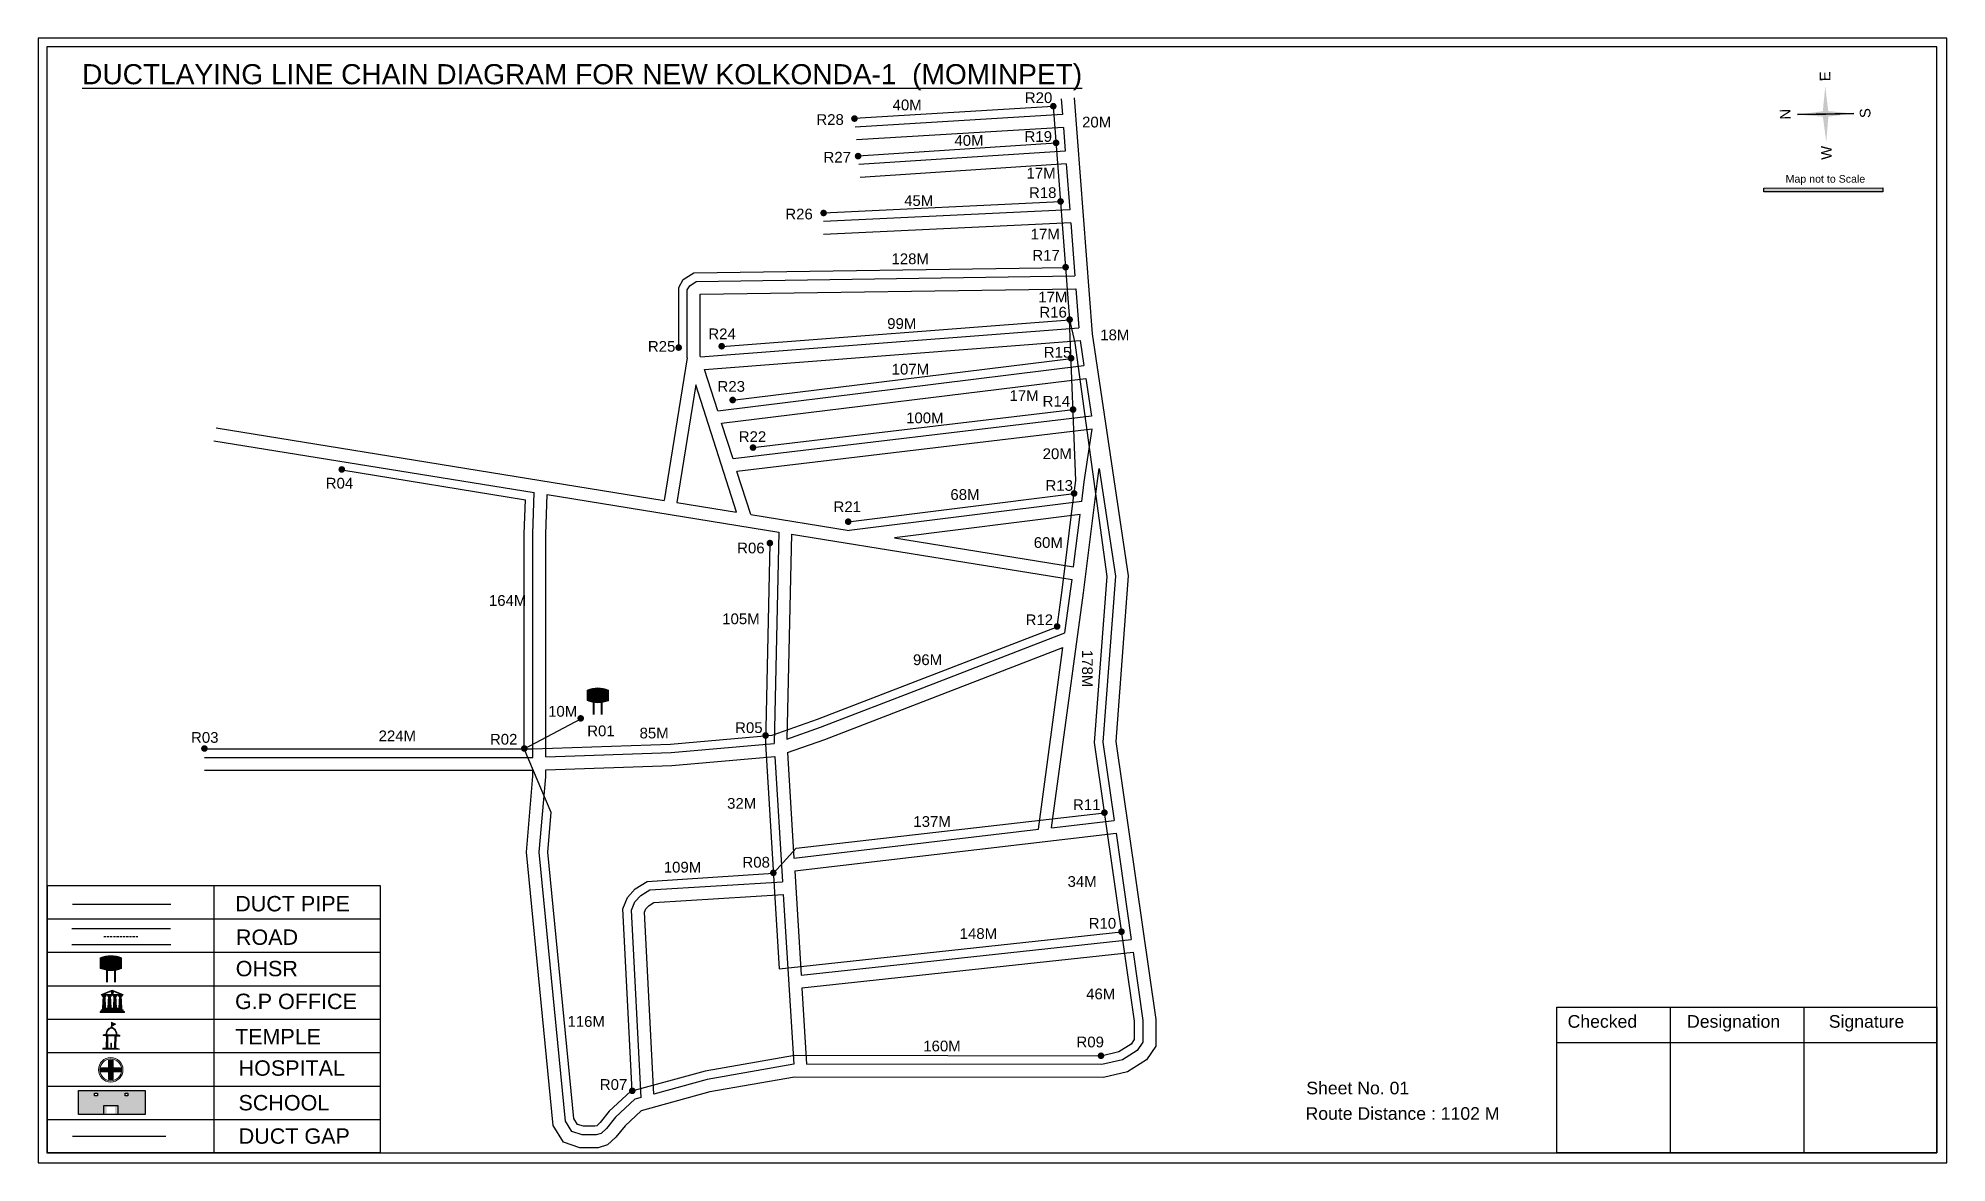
# Model space of a CAD drawing. Header units: inches. Extents: x 1245 to 5974, y 98 to 3110.
# Drawn here: x 2942 to 3832, y 2585 to 3110 of the extents above; entities that cross this region are included whole.
import ezdxf

# ---------------------------------------------------------------- set-up
doc = ezdxf.new("R2010")
doc.units = ezdxf.units.IN
doc.header["$MEASUREMENT"] = 0
doc.linetypes.add('DASHEDX2', pattern=[1.5, 1, -0.5])
for name, color, linetype in [('LANDMARK', 7, 'Continuous'), ('OHT', 7, 'Continuous'), ('pipe', 5, 'Continuous')]:
    doc.layers.add(name, color=color, linetype=linetype)
doc.styles.get("Standard").update_dxf_attribs({"font": 'arial.ttf'})

msp = doc.modelspace()

# ---------------------------------------------------------------- texts
at = {"color": 242, "true_color": 0xcd2027}
msp.add_text('%%UDUCTLAYING LINE CHAIN DIAGRAM FOR NEW KOLKONDA-1  (MOMINPET)', height=9.375, dxfattribs=at).set_placement((2962.11, 3088.09))
for s, height, rotation, p in [('E', 4.95, 91.00631, (3777.47, 3089.49)), ('N', 4.95, 91.00631, (3758.88, 3071.64)), ('S', 4.95, 91.00631, (3796.17, 3072.38)), ('W', 4.95, 91.00631, (3778.11, 3052.89)), ('178M', 5, 270, (3428.43, 2824.31))]:
    msp.add_text(s, height=height, rotation=rotation).set_placement(p)
for s, height, p in [('40M', 5, (3340.08, 3075.94)), ('R20', 5, (3401.76, 3079.33)), ('R28', 5, (3304.54, 3069.13)), ('20M', 5, (3428.46, 3067.94)), ('40M', 5, (3368.93, 3059.38)), ('R19', 5, (3401.62, 3061.23)), ('R27', 5, (3307.87, 3051.56)), ('17M', 5, (3402.56, 3044.12)), ('Map not to Scale', 3.5424, (3756.56, 3042.2)), ('45M', 5, (3345.48, 3031.35)), ('R18', 5, (3403.7, 3035.04)), ('R26', 5, (3290.05, 3025.06)), ('17M', 5, (3404.49, 3015.69)), ('128M', 5, (3339.57, 3004.18)), ('R17', 5, (3405.24, 3005.81)), ('17M', 5, (3408.03, 2986.34)), ('R16', 5, (3408.55, 2979.29)), ('R24', 5, (3254.15, 2969.18)), ('99M', 5, (3337.58, 2973.98)), ('18M', 5, (3436.93, 2968.7)), ('R25', 5, (3225.97, 2963.34)), ('R15', 5, (3410.61, 2960.6)), ('107M', 5, (3339.66, 2952.71)), ('R23', 5, (3258.43, 2944.67)), ('17M', 5, (3394.61, 2940.37)), ('R14', 5, (3410.04, 2937.76)), ('100M', 5, (3346.39, 2930)), ('R22', 5, (3268.33, 2921.25)), ('20M', 5, (3410.06, 2913.28)), ('R04', 5, (3075.72, 2899.54)), ('R13', 5, (3411.41, 2898.48)), ('R21', 5, (3312.54, 2888.53)), ('68M', 5, (3367.04, 2894.25)), ('60M', 5, (3405.92, 2871.85)), ('R06', 5, (3267.6, 2869.31)), ('164M', 5, (3151.83, 2844.83)), ('105M', 5, (3260.63, 2836.28)), ('R12', 5, (3402.12, 2835.83)), ('96M', 5, (3349.61, 2817.2)), ('10M', 5, (3179.43, 2793.14)), ('224M', 5, (3100.37, 2781.7)), ('R01', 5, (3197.67, 2784.02)), ('85M', 5, (3222.08, 2783.01)), ('R05', 5, (3266.65, 2785.52)), ('R03', 5, (3012.9, 2780.96)), ('R02', 5, (3152.3, 2780.11)), ('32M', 5, (3262.91, 2750.2)), ('R11', 5, (3424.2, 2749.6)), ('137M', 5, (3349.77, 2741.76)), ('109M', 5, (3233.37, 2720.45)), ('R08', 5, (3270.06, 2722.76)), ('34M', 5, (3421.69, 2713.77)), ('DUCT PIPE', 7.178, (3033.53, 2702.35)), ('R10', 5, (3431.54, 2694.28)), ('ROAD ', 7.178, (3033.84, 2686.74)), ('148M', 5, (3371.36, 2689.5)), ('OHSR', 7.178, (3033.74, 2672.08)), ('G.P OFFICE', 7.178, (3033.42, 2656.79)), ('46M', 5, (3430.36, 2661.35)), ('116M', 5, (3188.45, 2648.51)), ('Checked', 5.886, (3654.89, 2648.08)), ('Designation', 5.886, (3710.59, 2648.08)), ('Signature', 5.886, (3776.69, 2648.08)), ('TEMPLE', 7.178, (3033.41, 2640.38)), ('R09', 5, (3425.84, 2638.93)), ('160M', 5, (3354.38, 2637.06)), ('HOSPITAL', 7.178, (3035.09, 2625.69)), ('R07', 5, (3203.54, 2619.11)), ('Sheet No. 01', 5.886, (3533.03, 2617.02)), ('SCHOOL', 7.178, (3035.03, 2609.53)), ('Route Distance : 1102 M', 5.886, (3532.66, 2605.15)), ('DUCT GAP', 7.178, (3035.14, 2593.97))]:
    msp.add_text(s, height=height).set_placement(p)

# ---------------------------------------------------------------- blocks, each defined once
blk = doc.blocks.new('OHT')
at = {"linetype": 'Continuous', "lineweight": 0, "true_color": 0x0ffffc}
blk.add_hatch(color=4, dxfattribs=at).paths.add_polyline_path([(0.012, 1), (0, 1, 0.101323), (-0.4, 0.916), (-0.4, 0.525, 0.194075), (0.399, 0.521), (0.399, 0.921, 0.097877)])
at = {"color": 4, "linetype": 'Continuous', "lineweight": 0, "true_color": 0x0ffffc, "flags": 128}
for points in [[(-0.4, 0.525), (-0.4, 0.916)], [(0.399, 0.521), (0.399, 0.921)]]:
    blk.add_lwpolyline(points, dxfattribs=at)
at = {"color": 4, "linetype": 'Continuous', "lineweight": 0, "true_color": 0x0ffffc, "const_width": 0.075, "flags": 128}
for points in [[(-0.15, 0), (-0.15, 0.475)], [(0.15, 0), (0.15, 0.473)]]:
    blk.add_lwpolyline(points, dxfattribs=at)
at = {"color": 4, "linetype": 'Continuous', "lineweight": 0, "true_color": 0x0ffffc}
for centre, radius, start, end in [((0.006, -0.019), 1.019, 67.31091, 113.47108), ((0.004, 1.513), 1.068, 247.76824, 291.70073)]:
    blk.add_arc(centre, radius, start, end, dxfattribs=at)
blk = doc.blocks.new('Government_Office')
at = {"linetype": 'Continuous', "lineweight": 0, "true_color": 0xff0000}
h = blk.add_hatch(color=1, dxfattribs=at)
h.paths.add_polyline_path([(0.44, 0.72), (0.45, 0.75), (0, 0.93), (-0.45, 0.75), (-0.44, 0.72)])
h.paths.add_polyline_path([(0.355, 0.75), (-0.355, 0.75), (0, 0.9)], flags=16)
h.paths.add_polyline_path([(0, 0.778, -1), (0, 0.872, -1)], flags=0)
h = blk.add_hatch(color=1, dxfattribs=at)
edge = h.paths.add_edge_path()
edge.add_arc((0, 0.825), 0.0467, 90, 270)
edge.add_arc((0, 0.825), 0.0467, 270, 450)
for points in [[(-0.5, 0.05), (0.5, 0.05), (0.5, 0), (-0.5, 0)], [(-0.45, 0.075), (-0.45, 0.12), (0.45, 0.12), (0.45, 0.075)], [(-0.4, 0.14), (-0.4, 0.18), (0.4, 0.18), (0.4, 0.14)]]:
    blk.add_hatch(color=1, dxfattribs=at).paths.add_polyline_path(points)
h = blk.add_hatch(color=1, dxfattribs=at)
edge = h.paths.add_edge_path()
edge.add_line((-0.27, 0.195), (-0.295, 0.675))
edge.add_line((-0.295, 0.675), (-0.29, 0.675))
edge.add_arc((-0.278, 0.688), 0.0176, 225.30401, 441.56588)
edge.add_line((-0.275, 0.705), (-0.395, 0.705))
edge.add_arc((-0.392, 0.688), 0.0176, 98.43412, 314.69599)
edge.add_line((-0.38, 0.675), (-0.375, 0.675))
edge.add_line((-0.375, 0.675), (-0.4, 0.195))
edge.add_line((-0.4, 0.195), (-0.27, 0.195))
h = blk.add_hatch(color=1, dxfattribs=at)
edge = h.paths.add_edge_path()
edge.add_line((-0.047, 0.195), (-0.072, 0.675))
edge.add_line((-0.072, 0.675), (-0.067, 0.675))
edge.add_arc((-0.054, 0.688), 0.0176, 225.30401, 441.56588)
edge.add_line((-0.052, 0.705), (-0.172, 0.705))
edge.add_arc((-0.169, 0.688), 0.0176, 98.43412, 314.69599)
edge.add_line((-0.157, 0.675), (-0.152, 0.675))
edge.add_line((-0.152, 0.675), (-0.177, 0.195))
edge.add_line((-0.177, 0.195), (-0.047, 0.195))
h = blk.add_hatch(color=1, dxfattribs=at)
edge = h.paths.add_edge_path()
edge.add_line((0.177, 0.195), (0.152, 0.675))
edge.add_line((0.152, 0.675), (0.157, 0.675))
edge.add_arc((0.169, 0.688), 0.0176, 225.30401, 441.56588)
edge.add_line((0.172, 0.705), (0.052, 0.705))
edge.add_arc((0.054, 0.688), 0.0176, 98.43412, 314.69599)
edge.add_line((0.067, 0.675), (0.072, 0.675))
edge.add_line((0.072, 0.675), (0.047, 0.195))
edge.add_line((0.047, 0.195), (0.177, 0.195))
h = blk.add_hatch(color=1, dxfattribs=at)
edge = h.paths.add_edge_path()
edge.add_line((0.4, 0.195), (0.375, 0.675))
edge.add_line((0.375, 0.675), (0.38, 0.675))
edge.add_arc((0.392, 0.688), 0.0176, 225.30401, 441.56588)
edge.add_line((0.395, 0.705), (0.275, 0.705))
edge.add_arc((0.278, 0.688), 0.0176, 98.43412, 314.69599)
edge.add_line((0.29, 0.675), (0.295, 0.675))
edge.add_line((0.295, 0.675), (0.27, 0.195))
edge.add_line((0.27, 0.195), (0.4, 0.195))
at = {"color": 1, "linetype": 'Continuous', "lineweight": 0, "true_color": 0xff0000, "flags": 128}
for points in [[(-0.45, 0.75), (-0.44, 0.72), (0.44, 0.72), (0.45, 0.75), (0, 0.93)], [(-0.355, 0.75), (0.355, 0.75), (0, 0.9)], [(-0.5, 0.05), (0.5, 0.05), (0.5, 0), (-0.5, 0)], [(-0.45, 0.075), (-0.45, 0.12), (0.45, 0.12), (0.45, 0.075)], [(-0.4, 0.14), (-0.4, 0.18), (0.4, 0.18), (0.4, 0.14)]]:
    blk.add_lwpolyline(points, close=True, dxfattribs=at)
for points in [[(0, 0.872, 1), (0, 0.778, 1)], [(-0.27, 0.195), (-0.295, 0.675), (-0.29, 0.675, 1.379694), (-0.275, 0.705), (-0.395, 0.705, 1.379694), (-0.38, 0.675), (-0.375, 0.675), (-0.4, 0.195)], [(-0.047, 0.195), (-0.072, 0.675), (-0.067, 0.675, 1.379694), (-0.052, 0.705), (-0.172, 0.705, 1.379694), (-0.157, 0.675), (-0.152, 0.675), (-0.177, 0.195)], [(0.177, 0.195), (0.152, 0.675), (0.157, 0.675, 1.379694), (0.172, 0.705), (0.052, 0.705, 1.379694), (0.067, 0.675), (0.072, 0.675), (0.047, 0.195)], [(0.4, 0.195), (0.375, 0.675), (0.38, 0.675, 1.379694), (0.395, 0.705), (0.275, 0.705, 1.379694), (0.29, 0.675), (0.295, 0.675), (0.27, 0.195)]]:
    blk.add_lwpolyline(points, format="xyb", close=True, dxfattribs=at)
blk = doc.blocks.new('Temple')
at = {"linetype": 'Continuous', "lineweight": 0, "true_color": 0xff0000}
h = blk.add_hatch(color=1, dxfattribs=at)
edge = h.paths.add_edge_path()
edge.add_line((0.175, 0.49), (0.225, 0.49))
edge.add_line((0.225, 0.49), (0.225, 0.497))
edge.add_line((0.225, 0.497), (0.307, 0.497))
edge.add_line((0.307, 0.497), (0.307, 0.533))
edge.add_line((0.307, 0.533), (0.257, 0.533))
edge.add_line((0.257, 0.533), (0.257, 0.54))
edge.add_line((0.257, 0.54), (0.2, 0.54))
edge.add_spline(control_points=[(0.2, 0.54), (0.2, 0.589), (0.19, 0.638), (0.142, 0.743), (0.092, 0.79), (0.027, 0.805), (0.02, 0.806), (0.012, 0.806)], knot_values=[4.712389, 4.712389, 4.712389, 4.712389, 5.278166, 5.278166, 6.117402, 6.117402, 6.223801, 6.223801, 6.223801, 6.223801], degree=3, periodic=0)
edge.add_line((0.012, 0.806), (0.012, 0.79))
edge.add_line((0.012, 0.79), (-0.012, 0.79))
edge.add_line((-0.012, 0.79), (-0.012, 0.806))
edge.add_spline(control_points=[(-0.012, 0.806), (-0.055, 0.802), (-0.096, 0.781), (-0.171, 0.699), (-0.197, 0.628), (-0.2, 0.55), (-0.2, 0.545), (-0.2, 0.54)], knot_values=[6.343965, 6.343965, 6.343965, 6.343965, 6.956638, 6.956638, 7.795874, 7.795874, 7.853982, 7.853982, 7.853982, 7.853982], degree=3, periodic=0)
edge.add_line((-0.2, 0.54), (-0.257, 0.54))
edge.add_line((-0.257, 0.54), (-0.257, 0.533))
edge.add_line((-0.257, 0.533), (-0.307, 0.533))
edge.add_line((-0.307, 0.533), (-0.307, 0.497))
edge.add_line((-0.307, 0.497), (-0.225, 0.497))
edge.add_line((-0.225, 0.497), (-0.225, 0.49))
edge.add_line((-0.225, 0.49), (-0.175, 0.49))
edge.add_line((-0.175, 0.49), (-0.175, 0.07))
edge.add_arc((-0.205, 0.07), 0.03, -90, 0, ccw=False)
edge.add_line((-0.205, 0.04), (-0.257, 0.04))
edge.add_line((-0.257, 0.04), (-0.257, 0.033))
edge.add_line((-0.257, 0.033), (-0.307, 0.033))
edge.add_line((-0.307, 0.033), (-0.307, 0))
edge.add_line((-0.307, 0), (0.307, 0))
edge.add_line((0.307, 0), (0.307, 0.033))
edge.add_line((0.307, 0.033), (0.257, 0.033))
edge.add_line((0.257, 0.033), (0.257, 0.04))
edge.add_line((0.257, 0.04), (0.205, 0.04))
edge.add_arc((0.205, 0.07), 0.03, 180, 270, ccw=False)
edge.add_line((0.175, 0.07), (0.175, 0.49))
h.paths.add_polyline_path([(0.125, 0.07, -0.414214), (0.095, 0.04), (0.05, 0.04), (0.05, 0.033), (-0.05, 0.033), (-0.05, 0.04), (-0.095, 0.04, -0.414214), (-0.125, 0.07), (-0.125, 0.497), (0.125, 0.497)], flags=16)
edge = h.paths.add_edge_path(flags=16)
edge.add_ellipse((0, 0.54), major_axis=(0, 0.242), ratio=0.722808, start_angle=270, end_angle=450, ccw=False)
edge.add_line((0.175, 0.54), (-0.175, 0.54))
h.paths.add_polyline_path([(0.012, 0.23), (0.012, 0.07), (-0.012, 0.07), (-0.012, 0.23)], flags=0)
h = blk.add_hatch(color=1, dxfattribs=at)
edge = h.paths.add_edge_path()
edge.add_line((0.012, 0.857), (0, 0.85))
edge.add_line((0, 0.85), (-0.003, 0.925))
edge.add_line((-0.003, 0.925), (-0.012, 0.925))
edge.add_line((-0.012, 0.925), (-0.012, 0.806))
edge.add_spline(control_points=[(-0.012, 0.806), (-0.004, 0.807), (0.004, 0.807), (0.012, 0.806)], knot_values=[6.223801, 6.223801, 6.223801, 6.223801, 6.343965, 6.343965, 6.343965, 6.343965], degree=3, periodic=0)
edge.add_line((0.012, 0.806), (0.012, 0.857))
h = blk.add_hatch(color=1, dxfattribs=at)
edge = h.paths.add_edge_path()
edge.add_line((0.012, 0.79), (0.012, 0.806))
edge.add_spline(control_points=[(0.012, 0.806), (0.004, 0.807), (-0.004, 0.807), (-0.012, 0.806)], knot_values=[6.223801, 6.223801, 6.223801, 6.223801, 6.343965, 6.343965, 6.343965, 6.343965], degree=3, periodic=0)
edge.add_line((-0.012, 0.806), (-0.012, 0.79))
edge.add_line((-0.012, 0.79), (0.012, 0.79))
at = {"linetype": 'Continuous', "lineweight": 0, "true_color": 0xe66000}
blk.add_hatch(color=32, dxfattribs=at).paths.add_polyline_path([(-0.006, 1), (0.147, 0.931), (0, 0.85)])
at = {"color": 1, "linetype": 'Continuous', "lineweight": 0, "true_color": 0xff0000, "flags": 128}
for points in [[(0.012, 0.925), (-0.012, 0.925), (-0.012, 0.79), (0.012, 0.79)], [(0.012, 0.23), (-0.012, 0.23), (-0.012, 0.07), (0.012, 0.07)]]:
    blk.add_lwpolyline(points, close=True, dxfattribs=at)
at = {"color": 32, "linetype": 'Continuous', "lineweight": 0, "true_color": 0xe66000, "flags": 128}
blk.add_lwpolyline([(-0.006, 1), (0.147, 0.931), (0, 0.85), (-0.006, 1)], dxfattribs=at)
at = {"color": 1, "linetype": 'Continuous', "lineweight": 0, "true_color": 0xff0000, "flags": 128}
blk.add_lwpolyline([(0.2, 0.54), (0.257, 0.54), (0.257, 0.533), (0.307, 0.533), (0.307, 0.497), (0.225, 0.497), (0.225, 0.49), (0.175, 0.49), (0.175, 0.07, 0.414214), (0.205, 0.04), (0.257, 0.04), (0.257, 0.033), (0.307, 0.033), (0.307, 0), (-0.307, 0), (-0.307, 0.033), (-0.257, 0.033), (-0.257, 0.04), (-0.205, 0.04, 0.414214), (-0.175, 0.07), (-0.175, 0.49), (-0.225, 0.49), (-0.225, 0.497), (-0.307, 0.497), (-0.307, 0.533), (-0.257, 0.533), (-0.257, 0.54), (-0.2, 0.54)], format="xyb", dxfattribs=at)
blk.add_lwpolyline([(-0.175, 0.54), (0.175, 0.54)], dxfattribs=at)
blk.add_lwpolyline([(0.125, 0.497), (0.125, 0.07, -0.414214), (0.095, 0.04), (0.05, 0.04), (0.05, 0.033), (-0.05, 0.033), (-0.05, 0.04), (-0.095, 0.04, -0.414214), (-0.125, 0.07), (-0.125, 0.497)], format="xyb", close=True, dxfattribs=at)
at = {"color": 1, "linetype": 'Continuous', "lineweight": 0, "true_color": 0xff0000}
blk.add_ellipse((0, 0.54), major_axis=(0, 0.242), ratio=0.722808, start_param=4.712389, end_param=7.853982, dxfattribs=at)
blk.add_open_spline([(0.2, 0.54), (0.2, 0.589), (0.19, 0.638), (0.142, 0.743), (0.092, 0.79), (-0.023, 0.816), (-0.085, 0.794), (-0.171, 0.699), (-0.197, 0.628), (-0.2, 0.55), (-0.2, 0.545), (-0.2, 0.54)], degree=3, knots=[4.712389, 4.712389, 4.712389, 4.712389, 5.278166, 5.278166, 6.117402, 6.117402, 6.956638, 6.956638, 7.795874, 7.795874, 7.853982, 7.853982, 7.853982, 7.853982], dxfattribs=at)
blk = doc.blocks.new('*U14')
at = {"color": 0, "linetype": 'DASHEDX2', "transparency": 16777216}
blk.add_line((-8.22, 0), (8.01, 0), dxfattribs=at)
blk = doc.blocks.new('Hospital')
at = {"linetype": 'Continuous', "lineweight": 0, "true_color": 0x000000}
h = blk.add_hatch(color=18, dxfattribs=at)
h.paths.add_polyline_path([(-0.5, 0, 1), (0.5, 0, 1)])
h.paths.add_polyline_path([(0.446, 0, -1), (-0.446, 0, -1)], flags=16)
at = {"linetype": 'Continuous', "true_color": 0xff0000}
blk.add_hatch(color=1, dxfattribs=at).paths.add_polyline_path([(-0.394, 0.08), (-0.08, 0.08), (-0.08, 0.394), (0.08, 0.394), (0.08, 0.08), (0.394, 0.08), (0.394, -0.08), (0.08, -0.08), (0.08, -0.394), (-0.08, -0.394), (-0.08, -0.08), (-0.394, -0.08)])
at = {"color": 1, "linetype": 'Continuous', "true_color": 0xff0000, "flags": 128}
blk.add_lwpolyline([(-0.394, 0.08), (-0.08, 0.08), (-0.08, 0.394), (0.08, 0.394), (0.08, 0.08), (0.394, 0.08), (0.394, -0.08), (0.08, -0.08), (0.08, -0.394), (-0.08, -0.394), (-0.08, -0.08), (-0.394, -0.08)], close=True, dxfattribs=at)
at = {"color": 18, "linetype": 'Continuous', "lineweight": 0, "true_color": 0x000000}
for radius in [0.5, 0.446]:
    blk.add_circle((0, 0), radius, dxfattribs=at)

# ---------------------------------------------------------------- hatches: boundary and pattern name
at = {"ltscale": 0.5}
h = msp.add_hatch(color=5, dxfattribs=at)
h.dxf.hatch_style = 1
h.paths.add_polyline_path([(3323.85, 3072.06, 1), (3320.74, 3072.06, 1)])
h = msp.add_hatch(color=5, dxfattribs=at)
h.dxf.hatch_style = 1
h.paths.add_polyline_path([(3416.59, 3077.85, 1), (3413.48, 3077.85, 1)])
h = msp.add_hatch(color=5, dxfattribs=at)
h.dxf.hatch_style = 1
h.paths.add_polyline_path([(3417.9, 3060.76, 1), (3414.78, 3060.76, 1)])
h = msp.add_hatch(color=5, dxfattribs=at)
h.dxf.hatch_style = 1
h.paths.add_polyline_path([(3325.56, 3054.58, 1), (3322.45, 3054.58, 1)])
at = {"true_color": 0x0093dd}
h = msp.add_hatch(color=142, dxfattribs=at)
h.dxf.hatch_style = 1
h.paths.add_polyline_path([(3746.38, 3039.69), (3746.38, 3037.85), (3801.89, 3037.97), (3801.89, 3039.82)])
at = {"ltscale": 0.5}
h = msp.add_hatch(color=5, dxfattribs=at)
h.dxf.hatch_style = 1
h.paths.add_polyline_path([(3309.47, 3028.04, 1), (3306.36, 3028.04, 1)])
h = msp.add_hatch(color=5, dxfattribs=at)
h.dxf.hatch_style = 1
h.paths.add_polyline_path([(3419.99, 3033.44, 1), (3416.87, 3033.44, 1)])
h = msp.add_hatch(color=5, dxfattribs=at)
h.dxf.hatch_style = 1
h.paths.add_polyline_path([(3422.34, 3002.76, 1), (3419.22, 3002.76, 1)])
h = msp.add_hatch(color=5, dxfattribs=at)
h.dxf.hatch_style = 1
h.paths.add_polyline_path([(3424.21, 2978.33, 1), (3421.09, 2978.33, 1)])
h = msp.add_hatch(color=5, dxfattribs=at)
h.dxf.hatch_style = 1
h.paths.add_polyline_path([(3241.88, 2965.28, 1), (3238.77, 2965.28, 1)])
h = msp.add_hatch(color=5, dxfattribs=at)
h.dxf.hatch_style = 1
h.paths.add_polyline_path([(3261.94, 2965.91, 1), (3258.83, 2965.91, 1)])
h = msp.add_hatch(color=5, dxfattribs=at)
h.dxf.hatch_style = 1
h.paths.add_polyline_path([(3424.9, 2960.3, 1), (3421.78, 2960.3, 1)])
h = msp.add_hatch(color=5, dxfattribs=at)
h.dxf.hatch_style = 1
h.paths.add_polyline_path([(3267.06, 2940.83, 1), (3263.94, 2940.83, 1)])
h = msp.add_hatch(color=5, dxfattribs=at)
h.dxf.hatch_style = 1
h.paths.add_polyline_path([(3425.81, 2936.39, 1), (3422.69, 2936.39, 1)])
h = msp.add_hatch(color=5, dxfattribs=at)
h.dxf.hatch_style = 1
h.paths.add_polyline_path([(3276.54, 2918.65, 1), (3273.42, 2918.65, 1)])
h = msp.add_hatch(color=5, dxfattribs=at)
h.dxf.hatch_style = 1
h.paths.add_polyline_path([(3084.76, 2908.44, 1), (3081.64, 2908.44, 1)])
h = msp.add_hatch(color=5, dxfattribs=at)
h.dxf.hatch_style = 1
h.paths.add_polyline_path([(3426.3, 2897.26, 1), (3423.18, 2897.26, 1)])
h = msp.add_hatch(color=5, dxfattribs=at)
h.dxf.hatch_style = 1
h.paths.add_polyline_path([(3320.95, 2884.08, 1), (3317.83, 2884.08, 1)])
h = msp.add_hatch(color=5, dxfattribs=at)
h.dxf.hatch_style = 1
h.paths.add_polyline_path([(3284.4, 2874.1, 1), (3281.29, 2874.1, 1)])
h = msp.add_hatch(color=5, dxfattribs=at)
h.dxf.hatch_style = 1
h.paths.add_polyline_path([(3418.38, 2835.22, 1), (3415.26, 2835.22, 1)])
h = msp.add_hatch(color=5, dxfattribs=at)
h.dxf.hatch_style = 1
h.paths.add_polyline_path([(3196.19, 2792.35, 1), (3193.08, 2792.35, 1)])
h = msp.add_hatch(color=5, dxfattribs=at)
h.dxf.hatch_style = 1
h.paths.add_polyline_path([(3020.7, 2778.3, 1), (3017.59, 2778.3, 1)])
h = msp.add_hatch(color=5, dxfattribs=at)
h.dxf.hatch_style = 1
h.paths.add_polyline_path([(3169.88, 2778.3, 1), (3166.76, 2778.3, 1)])
h = msp.add_hatch(color=5, dxfattribs=at)
h.dxf.hatch_style = 1
h.paths.add_polyline_path([(3282.42, 2784.39, 1), (3279.3, 2784.39, 1)])
h = msp.add_hatch(color=5, dxfattribs=at)
h.dxf.hatch_style = 1
h.paths.add_polyline_path([(3440.44, 2748.39, 1), (3437.32, 2748.39, 1)])
h = msp.add_hatch(color=5, dxfattribs=at)
h.dxf.hatch_style = 1
h.paths.add_polyline_path([(3286.03, 2720.31, 1), (3282.92, 2720.31, 1)])
h = msp.add_hatch(color=5, dxfattribs=at)
h.dxf.hatch_style = 1
h.paths.add_polyline_path([(3448.4, 2692.87, 1), (3445.28, 2692.87, 1)])
h = msp.add_hatch(color=5, dxfattribs=at)
h.dxf.hatch_style = 1
h.paths.add_polyline_path([(3438.85, 2635.01, 1), (3435.73, 2635.01, 1)])
at = {"true_color": 0xc8c92d}
h = msp.add_hatch(color=52, dxfattribs=at)
h.dxf.hatch_style = 1
h.paths.add_polyline_path([(2966.57, 2618.76), (2960.41, 2618.76), (2960.41, 2607.67), (2966.57, 2607.67)])
h.paths.add_polyline_path([(2991.42, 2618.76), (2985.25, 2618.76), (2985.25, 2607.67), (2991.42, 2607.67)])
at = {"true_color": 0x293189}
h = msp.add_hatch(color=177, dxfattribs=at)
h.dxf.hatch_style = 1
h.paths.add_polyline_path([(2985.25, 2618.76), (2966.57, 2618.76), (2966.57, 2607.67), (2973.58, 2607.67), (2973.58, 2611.31), (2977.44, 2611.31), (2977.44, 2607.67), (2985.25, 2607.67)])
h.paths.add_polyline_path([(2969.24, 2616.29), (2967.87, 2616.29), (2967.87, 2617.56), (2969.24, 2617.56)], flags=16)
h.paths.add_polyline_path([(2982.12, 2616.29), (2982.12, 2617.56), (2983.49, 2617.56), (2983.49, 2616.29)], flags=16)
at = {"ltscale": 0.5}
h = msp.add_hatch(color=5, dxfattribs=at)
h.dxf.hatch_style = 1
h.paths.add_polyline_path([(3220.25, 2618.67, 1), (3217.14, 2618.67, 1)])

# ---------------------------------------------------------------- linework, layer by layer
for p, q in [((3788.45, 3074.4), (3762.15, 3073.94)), ((3762.15, 3073.94), (3788.45, 3074.4)), ((3788.45, 3074.4), (3762.15, 3073.94)), ((3775.32, 3074.17), (3788.45, 3074.4)), ((2945.73, 2714.2), (2945.73, 2590.98)), ((3023.49, 2714.2), (3023.49, 2589.77)), ((3101.26, 2698.65), (2945.73, 2698.65)), ((2957.38, 2694.35), (3003.27, 2694.35)), ((3101.26, 2683.09), (2945.73, 2683.09)), ((2957.38, 2686.83), (3003.5, 2686.83)), ((3101.26, 2667.54), (2945.73, 2667.54)), ((3101.26, 2651.99), (2945.73, 2651.99)), ((3101.26, 2636.43), (2945.73, 2636.43)), ((2945.73, 2620.88), (3101.26, 2620.88)), ((2945.73, 2605.33), (3101.26, 2605.33)), ((2945.72, 2590.75), (2945.72, 2589.79)), ((2945.73, 2590.98), (2945.73, 2589.77)), ((3101.26, 2589.77), (2945.73, 2589.77))]:
    msp.add_line(p, q)
at = {"color": 1}
msp.add_line((3762.15, 3073.94), (3775.31, 3074.17), dxfattribs=at)
at = {"color": 242, "true_color": 0xcd2027}
for p, q in [((3702.78, 2657.62), (3702.78, 2589.73)), ((3764.99, 2657.62), (3764.99, 2589.73)), ((3649.82, 2641.18), (3827.04, 2641.18))]:
    msp.add_line(p, q, dxfattribs=at)
for points in [[(2941.61, 3109.58), (2941.61, 2585.08), (3831.75, 2585.08), (3831.75, 3109.58)], [(2945.72, 3105.56), (2945.72, 2589.79), (3827.04, 2589.79), (3827.04, 3105.56)], [(3413.42, 2735.19), (3413.42, 2735.19)], [(2991.49, 2618.76), (2991.49, 2607.67), (2960.41, 2607.67), (2960.41, 2618.76)], [(2969.24, 2617.56), (2969.24, 2616.29), (2967.87, 2616.29), (2967.87, 2617.56)], [(2982.12, 2616.29), (2982.12, 2617.56), (2983.49, 2617.56), (2983.49, 2616.29)]]:
    msp.add_lwpolyline(points, close=True)
for points in [[(3424.76, 3081.74), (3433.17, 2971.73), (3450.02, 2858.89), (3444.22, 2781.5), (3462.8, 2651.86), (3462.78, 2639.45), (3458.48, 2633.16), (3449.6, 2627.44), (3438.42, 2624.86), (3294.32, 2625.1)], [(3418.77, 3081.28), (3419.33, 3073.95)], [(3419.33, 3073.95), (3322.68, 3068.08)], [(3419.79, 3067.97), (3323.27, 3062.1)], [(3419.79, 3067.97), (3420.64, 3056.89)], [(3420.64, 3056.89), (3324.4, 3050.59)], [(3421.1, 3050.9), (3324.98, 3044.62)], [(3421.1, 3050.9), (3422.73, 3029.5)], [(3422.73, 3029.5), (3307.92, 3024.03)], [(3423.19, 3023.51), (3307.92, 3018.03)], [(3423.19, 3023.51), (3425.09, 2998.68)], [(3244.32, 2960.53), (3244.32, 2992.17), (3245.46, 2994.15), (3248.54, 2996.12), (3425.09, 2998.68)], [(3250.47, 2961), (3250.32, 2961.46), (3250.32, 2990.14), (3250.33, 2990.14), (3425.55, 2992.69)], [(3425.55, 2992.69), (3426.94, 2974.5)], [(3250.47, 2961), (3426.94, 2974.5)], [(3252.35, 2955.12), (3427.58, 2968.53)], [(3427.58, 2968.53), (3429.32, 2956.86)], [(3244.32, 2960.53), (3233.54, 2893.94)], [(3258.51, 2935.79), (3429.32, 2956.86)], [(3248.36, 2947.89), (3239.46, 2892.98)], [(3267.3, 2888.48), (3248.36, 2947.89)], [(3258.51, 2935.79), (3252.35, 2955.12)], [(3260.37, 2929.97), (3430.21, 2950.93)], [(3430.21, 2950.93), (3432.85, 2933.23)], [(3265.66, 2913.37), (3260.37, 2929.97)], [(3432.85, 2933.23), (3265.66, 2913.37)], [(3023.59, 2921.86), (3172.95, 2897.68)], [(3024.55, 2927.79), (3233.54, 2893.94)], [(3433.2, 2927.23), (3267.52, 2907.55)], [(3428.33, 2893.53), (3429.48, 2902.74), (3433.2, 2927.23)], [(3273.94, 2887.4), (3267.52, 2907.55)], [(3414.24, 2741.33), (3429.05, 2850.89), (3435.42, 2901.91), (3436.48, 2908.91)], [(3436.48, 2908.91), (3443.99, 2858.67), (3438.19, 2781.3), (3443.42, 2744.75)], [(3172.32, 2774.15), (3172.32, 2878.38), (3172.95, 2897.68)], [(3178.32, 2774.36), (3178.32, 2878.28), (3178.92, 2896.71)], [(3178.92, 2896.71), (3286.96, 2879.21)], [(3239.46, 2892.98), (3267.3, 2888.48)], [(3428.33, 2893.53), (3319.88, 2879.96)], [(3273.94, 2887.4), (3319.88, 2879.96)], [(3427.56, 2887.39), (3340.95, 2876.55)], [(3424.52, 2863.02), (3427.56, 2887.39)], [(3286.96, 2879.21), (3284.78, 2780.58)], [(3292.94, 2878.25), (3290.82, 2782.7)], [(3292.94, 2878.25), (3423.77, 2857.06)], [(3340.95, 2876.55), (3424.52, 2863.02)], [(3420.47, 2832.2), (3423.1, 2851.66), (3423.77, 2857.06)], [(3290.82, 2782.7), (3306.46, 2788.18), (3354.12, 2806.58), (3420.47, 2832.2)], [(3291.04, 2776.42), (3308.54, 2782.55), (3356.29, 2800.99), (3419.55, 2825.41)], [(3408.09, 2740.61), (3419.55, 2825.41)], [(3178.32, 2774.36), (3236.8, 2776.37), (3284.78, 2780.58)], [(3019.15, 2774.15), (3172.32, 2774.15)], [(3222.85, 2615.52), (3219.86, 2614.69), (3210.88, 2606.41), (3206.66, 2601.09), (3204.14, 2598.8), (3201.87, 2598.11), (3195.24, 2598.1), (3190.52, 2599.65), (3187.56, 2604.44), (3175.33, 2730), (3178.32, 2765.16), (3178.32, 2768.36)], [(3178.32, 2768.36), (3237.17, 2770.37), (3285.14, 2774.59)], [(3285.14, 2774.59), (3288.73, 2716.17)], [(3291.04, 2776.42), (3294.06, 2727.23)], [(3019.15, 2768.15), (3172.32, 2768.15)], [(3294.32, 2625.1), (3254.89, 2618.13), (3222.86, 2609.29), (3215.29, 2602.32), (3211.06, 2596.98), (3207.18, 2593.44), (3202.76, 2592.11), (3194.29, 2592.1), (3186.57, 2594.64), (3181.72, 2602.47), (3169.3, 2729.96), (3172.32, 2765.42), (3172.32, 2768.15)], [(3414.24, 2741.33), (3443.42, 2744.75)], [(3294.06, 2727.23), (3408.09, 2740.61)], [(3294.43, 2721.23), (3444.28, 2738.81)], [(3444.28, 2738.81), (3451.39, 2689.19)], [(3222.85, 2615.52), (3218.38, 2702.9), (3219.89, 2706.74), (3222.67, 2709.82), (3226.8, 2712.37), (3288.73, 2716.17)], [(3294.43, 2721.23), (3297.41, 2672.67)], [(3101.26, 2589.77), (3101.26, 2714.2), (2945.73, 2714.2)], [(3228.78, 2617.15), (3224.43, 2701.91), (3225.07, 2703.53), (3226.55, 2705.16), (3228.67, 2706.47), (3289.1, 2710.18)], [(3289.1, 2710.18), (3293.95, 2631.03)], [(3297.41, 2672.67), (3451.39, 2689.19)], [(3297.78, 2666.67), (3452.24, 2683.25)], [(3452.24, 2683.25), (3456.8, 2651.43), (3456.78, 2641.31), (3454.21, 2637.54), (3447.24, 2633.05), (3437.74, 2630.86), (3299.96, 2631.09)], [(3297.78, 2666.67), (3299.96, 2631.09)], [(3293.95, 2631.03), (3253.57, 2623.99), (3228.78, 2617.15)], [(2972.25, 2607.67), (2972.25, 2611.78), (2978.77, 2611.78), (2978.77, 2607.67)]]:
    msp.add_lwpolyline(points)
at = {"color": 142, "true_color": 0x0093dd}
msp.add_lwpolyline([(3801.89, 3037.97), (3746.38, 3037.85), (3746.38, 3039.69), (3801.89, 3039.82), (3801.89, 3037.97)], dxfattribs=at)
at = {"color": 242, "true_color": 0xcd2027}
msp.add_lwpolyline([(3827.04, 2589.73), (3649.82, 2589.73), (3649.82, 2657.62), (3827.04, 2657.62)], close=True, dxfattribs=at)
for points in [[(3776.59, 3074.2), (3773.78, 3074.15), (3775.07, 3087.32)], [(3776.59, 3074.2), (3773.78, 3074.15), (3775.07, 3087.32)], [(3776.6, 3074.2), (3773.78, 3074.15), (3775.53, 3061.02)], [(3776.6, 3074.2), (3773.78, 3074.15), (3775.53, 3061.02)], [(3775.33, 3072.87), (3775.28, 3075.69), (3788.45, 3074.4)], [(3775.33, 3072.87), (3775.28, 3075.69), (3788.45, 3074.4)]]:
    msp.add_solid(points)
at = {"color": 1}
msp.add_solid([(3775.33, 3072.87), (3775.28, 3075.69), (3762.15, 3073.94)], dxfattribs=at)
msp.add_solid([(3775.33, 3072.87), (3775.28, 3075.69), (3762.15, 3073.94)], dxfattribs=at)
at = {"layer": 'OHT', "color": 5}
msp.add_line((2957.55, 2705.73), (3003.44, 2705.73), dxfattribs=at)
at = {"layer": 'OHT', "color": 1}
msp.add_line((2957.55, 2597.55), (3001.14, 2597.55), dxfattribs=at)
at = {"layer": 'pipe'}
for points in [[(3415.03, 3077.7), (3422.65, 2978.18), (3425.14, 2967.47), (3439.97, 2858.52), (3434.17, 2781.16), (3452.8, 2651.15), (3452.78, 2642.55), (3451.36, 2640.47), (3445.66, 2636.79), (3437.29, 2634.87), (3294.33, 2635.1)], [(3415.03, 3077.7), (3322.29, 3072.06)], [(3416.34, 3060.62), (3324.01, 3054.58)], [(3418.43, 3033.3), (3307.92, 3028.04)], [(3240.32, 2965.14), (3240.32, 2993.23), (3242.47, 2996.99), (3247.34, 3000.1), (3420.78, 3002.62)], [(3260.38, 2965.77), (3422.65, 2978.18)], [(3416.82, 2835.08), (3419.13, 2852.18), (3420.55, 2863.51), (3424.36, 2894.03), (3425.51, 2903.28), (3422.65, 2978.18)], [(3265.5, 2940.68), (3423.34, 2960.15)], [(3424.25, 2936.24), (3274.98, 2918.51)], [(3083.2, 2908.29), (3168.83, 2894.29)], [(3168.32, 2778.15), (3168.32, 2878.44), (3168.83, 2894.29)], [(3424.74, 2897.12), (3319.39, 2883.93)], [(3282.85, 2873.95), (3280.77, 2780.5), (3287.21, 2675.6)], [(3019.15, 2778.15), (3172.25, 2778.15), (3236.56, 2780.36), (3283.93, 2784.52), (3305.08, 2791.94), (3352.68, 2810.31), (3416.82, 2835.08)], [(3168.32, 2778.15), (3194.63, 2792.21)], [(3294.33, 2635.1), (3252.68, 2627.9), (3217.86, 2618.29), (3207.94, 2609.14), (3203.72, 2603.83), (3202.12, 2602.36), (3201.28, 2602.11), (3195.88, 2602.11), (3193.15, 2603), (3191.45, 2605.75), (3179.35, 2730.03), (3180.91, 2748.4), (3168.32, 2778.15)], [(3284.48, 2720.16), (3284.48, 2720.16), (3295.1, 2731.77), (3438.88, 2748.24)], [(3218.7, 2618.52), (3214.34, 2703.57), (3216.44, 2708.88), (3220.08, 2712.92), (3225.55, 2716.3), (3284.48, 2720.16)], [(3287.21, 2675.6), (3446.84, 2692.73)]]:
    msp.add_lwpolyline(points, dxfattribs=at)

# ---------------------------------------------------------------- block references
at = {"linetype": 'DASHEDX2'}
msp.add_blockref('*U14', (2980.38, 2690.59), dxfattribs=at)
at = {"layer": 'LANDMARK'}
for name, p, xscale, yscale, zscale in [('Government_Office', (2976.14, 2655.13), 11.32114773247135, 11.32114773247135, 11.32114773247135), ('Hospital', (2975.45, 2628.47), 11.41772014427468, 11.41772014427468, 11.41772014427468)]:
    msp.add_blockref(name, p, dxfattribs=dict(at, xscale=xscale, yscale=yscale, zscale=zscale))
at = {"layer": 'LANDMARK', "xscale": 12.62452535729322, "yscale": 12.62452535729322, "zscale": 12.62452535729322, "rotation": 358.3713438591284}
msp.add_blockref('Temple', (2975.57, 2638), dxfattribs=at)
at = {"layer": 'OHT', "xscale": 12.45189723782068, "yscale": 12.45189723782068, "zscale": 12.45189723782068}
for p in [(3202.6, 2794.1), (2975.55, 2669.23)]:
    msp.add_blockref('OHT', p, dxfattribs=at)

msp.set_redraw_order([(e.dxf.handle, doc.entitydb.next_handle()) for e in msp.query("TEXT MTEXT ATTDEF DIMENSION ARC_DIMENSION")])  # texts and dimensions are drawn at this point

doc.saveas('drawing.dxf')
